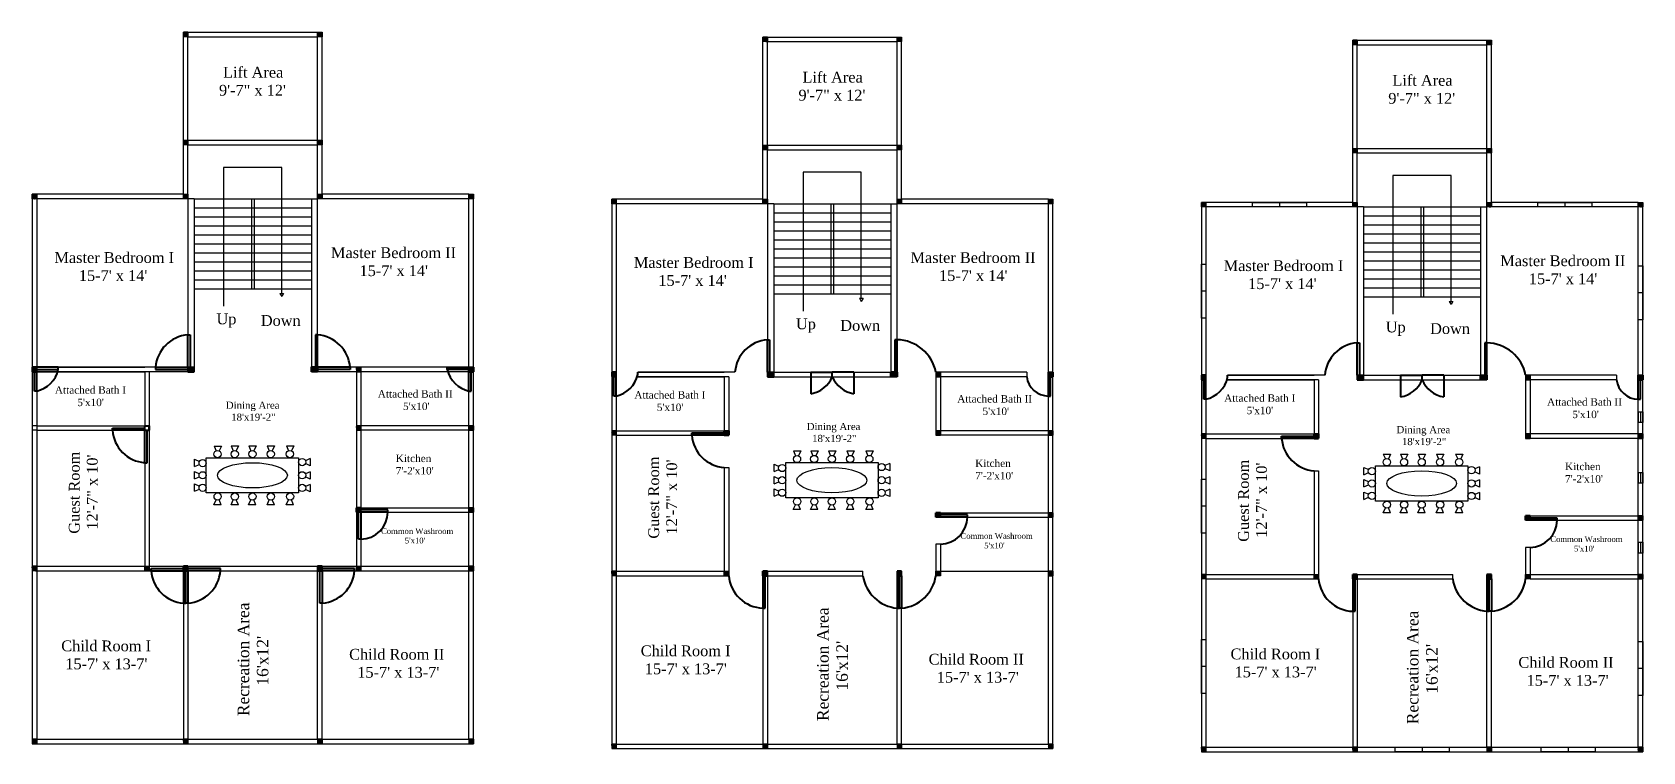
# Model space of a CAD drawing. Header units: inches. Extents: x -79350 to 491628, y -93215 to 155882.
# Drawn here: x 9444 to 11233, y -2590 to -1791 of the extents above; entities that cross this region are included whole.
import ezdxf

# ---------------------------------------------------------------- set-up
doc = ezdxf.new("R2010")
doc.units = ezdxf.units.IN
doc.header["$MEASUREMENT"] = 0
doc.layers.get('0').update_dxf_attribs({"lineweight": 30})
doc.layers.add('Column', color=1, linetype='Continuous', lineweight=30)
doc.layers.add('Letter', color=7, linetype='Continuous', lineweight=20)
doc.layers.add('Door', color=7, linetype='Continuous', lineweight=40, true_color=0x763422)
doc.layers.add('Window', color=7, linetype='Continuous', lineweight=30, true_color=0x6b99dd)
for name, color, linetype in [('Furnitures', 30, 'Continuous'), ('Stairs', 7, 'Continuous'), ('Wall', 7, 'Continuous')]:
    doc.layers.add(name, color=color, linetype=linetype)
doc.styles.get("Standard").update_dxf_attribs({"font": 'times.ttf', "height": 12})
pattern_1 = [(45, (5066.07689, 2605.09359), (-0.0883883476, 0.0883883476), [])]
pattern_2 = [(45, (5721.07689, 2601.59359), (-0.0883883476, 0.0883883476), [])]

msp = doc.modelspace()

# ---------------------------------------------------------------- texts
at = {"layer": 'Letter', "attachment_point": 1}
for s, width, gutter_width, heights, insert, char_height in [(' Lift Area^J9\'-7" x 12\'', 87.6736, 60, [0], (9651.37, -1829.48), 12), (' Lift Area^J9\'-7" x 12\'', 87.6736, 60, [0], (10294.91, -1834.95), 12), (' Lift Area^J9\'-7" x 12\'', 87.6736, 60, [0], (10949.91, -1838.45), 12), ("Master Bedroom I^J      15-7' x 14'", 143.7063, 60, [47.61], (9468.58, -2035.24), 12), ("Master Bedroom II^J       15-7' x 14'", 143.7063, 60, [47.61], (9775.75, -2029.82), 12), ("Master Bedroom II^J       15-7' x 14'", 143.7063, 60, [47.61], (10419.29, -2035.28), 12), ("Master Bedroom II^J       15-7' x 14'", 143.7063, 60, [47.61], (11074.29, -2038.78), 12), ("Master Bedroom I^J      15-7' x 14'", 143.7063, 60, [47.61], (10112.12, -2040.71), 12), ("Master Bedroom I^J      15-7' x 14'", 143.7063, 60, [47.61], (10767.12, -2044.21), 12), ("Attached Bath I^J        5'x10'", 97.678, 41.31, [0], (9469.12, -2184.14), 8.2616), ("Attached Bath II^J         5'x10'", 97.678, 41.31, [0], (9827.7, -2188.5), 8.2616), ("Attached Bath I^J        5'x10'", 97.678, 41.31, [0], (10112.66, -2189.61), 8.2616), ("Attached Bath II^J         5'x10'", 97.678, 41.31, [0], (10471.23, -2193.97), 8.2616), ("Attached Bath I^J        5'x10'", 97.678, 41.31, [0], (10767.66, -2193.11), 8.2616), ("Attached Bath II^J         5'x10'", 97.678, 41.31, [0], (11126.23, -2197.47), 8.2616), ('Dining Area ^J  18\'x19\'-2"', 95.1702, 39.74, [31.53], (9658.96, -2201.24), 7.9471), ('Dining Area ^J  18\'x19\'-2"', 95.1702, 39.74, [31.53], (10304.08, -2224.85), 7.9471), ('Dining Area ^J  18\'x19\'-2"', 95.1702, 39.74, [31.53], (10959.08, -2228.35), 7.9471), ("       Kitchen^J       7'-2'x10'", 97.678, 41.31, [0], (9825.86, -2260.05), 8.2616), ("       Kitchen^J       7'-2'x10'", 97.678, 41.31, [0], (10469.39, -2265.52), 8.2616), ("       Kitchen^J       7'-2'x10'", 97.678, 41.31, [0], (11124.39, -2269.02), 8.2616), ("Common Washroom^J           5'x10'", 93.1404, 31.73, [17.19], (9831.35, -2341.74), 6.3452), ("Common Washroom^J           5'x10'", 93.1404, 31.73, [17.19], (10474.89, -2347.21), 6.3452), ("Common Washroom^J           5'x10'", 93.1404, 31.73, [17.19], (11129.89, -2350.71), 6.3452), ("Child Room I^J 15-7' x 13-7'", 143.7063, 60, [47.61], (9476.21, -2466.41), 12), ("Child Room II^J  15-7' x 13-7'", 143.7063, 60, [47.61], (9795.91, -2475.76), 12), ("Child Room I^J 15-7' x 13-7'", 143.7063, 60, [47.61], (10119.75, -2471.88), 12), ("Child Room II^J  15-7' x 13-7'", 143.7063, 60, [47.61], (10439.45, -2481.23), 12), ("Child Room I^J 15-7' x 13-7'", 143.7063, 60, [47.61], (10774.75, -2475.38), 12), ("Child Room II^J  15-7' x 13-7'", 143.7063, 60, [47.61], (11094.45, -2484.73), 12)]:
    msp.add_mtext_dynamic_manual_height_columns(s, width=width, gutter_width=gutter_width, heights=heights, dxfattribs=dict(at, insert=insert, char_height=char_height))
at = {"layer": 'Letter', "attachment_point": 1, "rotation": 90}
for s, width, gutter_width, heights, insert, char_height in [('Guest Room^J 12\'-7" x 10\'', 159.6277, 60, [0], (9484.63, -2347.89), 12), ('Guest Room^J 12\'-7" x 10\'', 159.6277, 60, [0], (10128.16, -2353.36), 12), ('Guest Room^J 12\'-7" x 10\'', 159.6277, 60, [0], (10783.16, -2356.86), 12), ("Recreation Area ^J       16'x12'", 153.1953, 63.96, [50.75], (9672.11, -2550.37), 12.7924), ("Recreation Area ^J       16'x12'", 153.1953, 63.96, [50.75], (10315.65, -2555.84), 12.7924), ("Recreation Area ^J       16'x12'", 153.1953, 63.96, [50.75], (10970.65, -2559.34), 12.7924)]:
    msp.add_mtext_dynamic_manual_height_columns(s, width=width, gutter_width=gutter_width, heights=heights, dxfattribs=dict(at, insert=insert, char_height=char_height))
at = {"layer": 'Stairs', "char_height": 12, "attachment_point": 1}
for s, width, insert in [('Up', 69.7229, (9648.6, -2103.35)), ('Down', 86.0171, (9697.84, -2105.13)), ('Up', 69.7229, (10292.14, -2108.82)), ('Down', 86.0171, (10341.38, -2110.6)), ('Up', 69.7229, (10947.14, -2112.32)), ('Down', 86.0171, (10996.38, -2114.1))]:
    msp.add_mtext_dynamic_manual_height_columns(s, width=width, gutter_width=60, heights=[0], dxfattribs=dict(at, insert=insert))

# ---------------------------------------------------------------- hatches: boundary and pattern name
at = {"layer": 'Column'}
h = msp.add_hatch(dxfattribs=at)
h.set_pattern_fill('ANSI31', color=256)
h.set_pattern_definition([(45, (4422.54017, 2610.56354), (-0.0883883476, 0.0883883476), [])])
h.paths.add_polyline_path([(9616.96, -1791.03), (9611.96, -1791.03), (9611.96, -1795.99), (9616.96, -1795.99)])
h.paths.add_polyline_path([(9765.96, -1791.03), (9760.96, -1791.03), (9760.96, -1795.99), (9765.96, -1795.99)])
h.paths.add_polyline_path([(9616.96, -1911.03), (9611.96, -1911.03), (9611.96, -1915.99), (9616.96, -1915.99)])
h.paths.add_polyline_path([(9765.96, -1911.03), (9760.96, -1911.03), (9760.96, -1915.99), (9765.96, -1915.99)])
h.paths.add_polyline_path([(9616.96, -1971.03), (9611.96, -1971.03), (9611.96, -1975.99), (9616.96, -1975.99)])
h.paths.add_polyline_path([(9448.96, -1971.03), (9443.96, -1971.03), (9443.96, -1975.99), (9448.96, -1975.99)])
h.paths.add_polyline_path([(9765.96, -1971.03), (9760.96, -1971.03), (9760.96, -1975.99), (9765.96, -1975.99)])
h.paths.add_polyline_path([(9933.96, -1971.03), (9928.96, -1971.03), (9928.96, -1975.99), (9933.96, -1975.99)])
h.paths.add_polyline_path([(9448.96, -2163.03), (9443.96, -2163.03), (9443.96, -2167.99), (9448.96, -2167.99)])
h.paths.add_polyline_path([(9623.96, -2163.03), (9616.96, -2163.03), (9616.96, -2168.03), (9623.96, -2168.03)])
h.paths.add_polyline_path([(9808.96, -2163.03), (9803.96, -2163.03), (9803.96, -2168.03), (9808.96, -2168.03)])
h.paths.add_polyline_path([(9760.96, -2162.74), (9753.96, -2162.74), (9753.96, -2168.03), (9760.96, -2168.03)])
h.paths.add_polyline_path([(9933.96, -2163.03), (9928.96, -2163.03), (9928.96, -2168.03), (9933.96, -2168.03)])
h.paths.add_polyline_path([(9448.96, -2384.03), (9443.96, -2384.03), (9443.96, -2389.03), (9448.96, -2389.03)])
h.paths.add_polyline_path([(9573.96, -2384.03), (9568.96, -2384.03), (9568.96, -2388.99), (9573.96, -2388.99)])
h.paths.add_polyline_path([(9616.96, -2384.03), (9611.96, -2384.03), (9611.96, -2389.03), (9616.96, -2389.03)])
h.paths.add_polyline_path([(9765.96, -2384.03), (9760.96, -2384.03), (9760.96, -2389.03), (9765.96, -2389.03)])
h.paths.add_polyline_path([(9808.96, -2384.03), (9803.96, -2384.03), (9803.96, -2388.99), (9808.96, -2388.99)])
h.paths.add_polyline_path([(9808.96, -2319.03), (9803.96, -2319.03), (9803.96, -2324.03), (9808.96, -2324.03)])
h.paths.add_polyline_path([(9808.96, -2228.03), (9803.96, -2228.03), (9803.96, -2233.03), (9808.96, -2233.03)])
h.paths.add_polyline_path([(9933.96, -2228.03), (9928.96, -2228.03), (9928.96, -2233.03), (9933.96, -2233.03)])
h.paths.add_polyline_path([(9933.96, -2319.03), (9928.96, -2319.03), (9928.96, -2324.03), (9933.96, -2324.03)])
h.paths.add_polyline_path([(9933.96, -2384.03), (9928.96, -2384.03), (9928.96, -2389.03), (9933.96, -2389.03)])
h.paths.add_polyline_path([(9448.96, -2576.03), (9443.96, -2576.03), (9443.96, -2581.03), (9448.96, -2581.03)])
h.paths.add_polyline_path([(9616.96, -2576.03), (9611.96, -2576.03), (9611.96, -2581.03), (9616.96, -2581.03)])
h.paths.add_polyline_path([(9765.96, -2576.03), (9760.96, -2576.03), (9760.96, -2581.03), (9765.96, -2581.03)])
h.paths.add_polyline_path([(9933.96, -2576.03), (9928.96, -2576.03), (9928.96, -2581.03), (9933.96, -2581.03)])
h = msp.add_hatch(dxfattribs=at)
h.set_pattern_fill('ANSI31', color=256)
h.set_pattern_definition(pattern_1)
h.paths.add_polyline_path([(10260.5, -1796.5), (10255.5, -1796.5), (10255.5, -1801.46), (10260.5, -1801.46)])
h.paths.add_polyline_path([(10409.5, -1796.5), (10404.5, -1796.5), (10404.5, -1801.46), (10409.5, -1801.46)])
h.paths.add_polyline_path([(10260.5, -1916.5), (10255.5, -1916.5), (10255.5, -1921.46), (10260.5, -1921.46)])
h.paths.add_polyline_path([(10409.5, -1916.5), (10404.5, -1916.5), (10404.5, -1921.46), (10409.5, -1921.46)])
h.paths.add_polyline_path([(10260.5, -1976.5), (10255.5, -1976.5), (10255.5, -1981.46), (10260.5, -1981.46)])
h.paths.add_polyline_path([(10092.5, -1976.5), (10087.5, -1976.5), (10087.5, -1981.46), (10092.5, -1981.46)])
h.paths.add_polyline_path([(10409.5, -1976.5), (10404.5, -1976.5), (10404.5, -1981.46), (10409.5, -1981.46)])
h.paths.add_polyline_path([(10577.5, -1976.5), (10572.5, -1976.5), (10572.5, -1981.46), (10577.5, -1981.46)])
h.paths.add_polyline_path([(10092.5, -2168.5), (10087.5, -2168.5), (10087.5, -2173.46), (10092.5, -2173.46)])
h.paths.add_polyline_path([(10267.5, -2168.5), (10260.5, -2168.5), (10260.5, -2173.5), (10267.5, -2173.5)])
h.paths.add_polyline_path([(10452.5, -2168.5), (10447.5, -2168.5), (10447.5, -2173.5), (10452.5, -2173.5)])
h.paths.add_polyline_path([(10404.5, -2168.21), (10397.5, -2168.21), (10397.5, -2173.5), (10404.5, -2173.5)])
h.paths.add_polyline_path([(10577.5, -2168.5), (10572.5, -2168.5), (10572.5, -2173.5), (10577.5, -2173.5)])
h.paths.add_polyline_path([(10092.5, -2389.5), (10087.5, -2389.5), (10087.5, -2394.5), (10092.5, -2394.5)])
h.paths.add_polyline_path([(10217.5, -2389.5), (10212.5, -2389.5), (10212.5, -2394.46), (10217.5, -2394.46)])
h.paths.add_polyline_path([(10260.5, -2389.5), (10255.49, -2389.5), (10255.5, -2394.5), (10260.5, -2394.5)])
h.paths.add_polyline_path([(10409.5, -2389.5), (10404.5, -2389.5), (10404.5, -2394.5), (10409.5, -2394.5)])
h.paths.add_polyline_path([(10452.5, -2389.5), (10447.5, -2389.5), (10447.5, -2394.46), (10452.5, -2394.46)])
h.paths.add_polyline_path([(10452.5, -2324.5), (10447.5, -2324.5), (10447.5, -2329.5), (10452.5, -2329.5)])
h.paths.add_polyline_path([(10452.49, -2233.5), (10447.5, -2233.5), (10447.5, -2238.5), (10452.49, -2238.5)])
h.paths.add_polyline_path([(10577.5, -2233.5), (10572.5, -2233.5), (10572.5, -2238.5), (10577.5, -2238.5)])
h.paths.add_polyline_path([(10577.5, -2324.5), (10572.5, -2324.5), (10572.5, -2329.5), (10577.5, -2329.5)])
h.paths.add_polyline_path([(10577.5, -2389.5), (10572.5, -2389.5), (10572.5, -2394.5), (10577.5, -2394.5)])
h.paths.add_polyline_path([(10092.5, -2581.5), (10087.5, -2581.5), (10087.5, -2586.5), (10092.5, -2586.5)])
h.paths.add_polyline_path([(10260.5, -2581.5), (10255.5, -2581.5), (10255.5, -2586.5), (10260.5, -2586.5)])
h.paths.add_polyline_path([(10409.5, -2581.5), (10404.5, -2581.5), (10404.5, -2586.5), (10409.5, -2586.5)])
h.paths.add_polyline_path([(10577.5, -2581.5), (10572.5, -2581.5), (10572.5, -2586.5), (10577.5, -2586.5)])
h = msp.add_hatch(dxfattribs=at)
h.set_pattern_fill('ANSI31', color=256)
h.set_pattern_definition(pattern_2)
h.paths.add_polyline_path([(10915.5, -1800), (10910.5, -1800), (10910.5, -1804.96), (10915.5, -1804.96)])
h.paths.add_polyline_path([(11064.5, -1800), (11059.5, -1800), (11059.5, -1804.96), (11064.5, -1804.96)])
h.paths.add_polyline_path([(10915.5, -1920), (10910.5, -1920), (10910.5, -1924.96), (10915.5, -1924.96)])
h.paths.add_polyline_path([(11064.5, -1920), (11059.5, -1920), (11059.5, -1924.96), (11064.5, -1924.96)])
h.paths.add_polyline_path([(10915.5, -1980), (10910.5, -1980), (10910.5, -1984.96), (10915.5, -1984.96)])
h.paths.add_polyline_path([(10747.5, -1980), (10742.5, -1980), (10742.5, -1984.96), (10747.5, -1984.96)])
h.paths.add_polyline_path([(11064.5, -1980), (11059.5, -1980), (11059.5, -1984.96), (11064.5, -1984.96)])
h.paths.add_polyline_path([(11232.5, -1980), (11227.5, -1980), (11227.5, -1984.96), (11232.5, -1984.96)])
h.paths.add_polyline_path([(10747.5, -2172), (10742.5, -2172), (10742.5, -2176.96), (10747.5, -2176.96)])
h.paths.add_polyline_path([(10922.5, -2172), (10915.5, -2172), (10915.5, -2177), (10922.5, -2177)])
h.paths.add_polyline_path([(11107.5, -2172), (11102.5, -2172), (11102.5, -2177), (11107.5, -2177)])
h.paths.add_polyline_path([(11059.5, -2171.71), (11052.5, -2171.71), (11052.5, -2177), (11059.5, -2177)])
h.paths.add_polyline_path([(11232.5, -2172), (11227.5, -2172), (11227.5, -2177), (11232.5, -2177)])
h.paths.add_polyline_path([(10747.5, -2393), (10742.5, -2393), (10742.5, -2398), (10747.5, -2398)])
h.paths.add_polyline_path([(10872.5, -2393), (10867.5, -2393), (10867.5, -2397.96), (10872.5, -2397.96)])
h.paths.add_polyline_path([(10915.5, -2393), (10910.49, -2393), (10910.5, -2398), (10915.5, -2398)])
h.paths.add_polyline_path([(11064.5, -2393), (11059.5, -2393), (11059.5, -2398), (11064.5, -2398)])
h.paths.add_polyline_path([(11107.5, -2393), (11102.5, -2393), (11102.5, -2397.96), (11107.5, -2397.96)])
h.paths.add_polyline_path([(11107.5, -2328), (11102.5, -2328), (11102.5, -2333), (11107.5, -2333)])
h.paths.add_polyline_path([(11107.49, -2237), (11102.5, -2237), (11102.5, -2242), (11107.49, -2242)])
h.paths.add_polyline_path([(11232.5, -2237), (11227.5, -2237), (11227.5, -2242), (11232.5, -2242)])
h.paths.add_polyline_path([(11232.5, -2328), (11227.5, -2328), (11227.5, -2333), (11232.5, -2333)])
h.paths.add_polyline_path([(11232.5, -2393), (11227.5, -2393), (11227.5, -2398), (11232.5, -2398)])
h.paths.add_polyline_path([(10747.5, -2585), (10742.5, -2585), (10742.5, -2590), (10747.5, -2590)])
h.paths.add_polyline_path([(10915.5, -2585), (10910.5, -2585), (10910.5, -2590), (10915.5, -2590)])
h.paths.add_polyline_path([(11064.5, -2585), (11059.5, -2585), (11059.5, -2590), (11064.5, -2590)])
h.paths.add_polyline_path([(11232.5, -2585), (11227.5, -2585), (11227.5, -2590), (11232.5, -2590)])
h = msp.add_hatch(dxfattribs=at)
h.set_pattern_fill('ANSI31', color=256)
h.set_pattern_definition(pattern_1)
h.paths.add_polyline_path([(10092.5, -2233.5), (10087.5, -2233.5), (10087.5, -2238.5), (10092.5, -2238.5)])
h.paths.add_polyline_path([(10217.5, -2233.5), (10212.5, -2233.5), (10212.5, -2238.5), (10217.5, -2238.5)])
h = msp.add_hatch(dxfattribs=at)
h.set_pattern_fill('ANSI31', color=256)
h.set_pattern_definition(pattern_2)
h.paths.add_polyline_path([(10747.5, -2237), (10742.5, -2237), (10742.5, -2242), (10747.5, -2242)])
h.paths.add_polyline_path([(10872.5, -2237), (10867.5, -2237), (10867.5, -2242), (10872.5, -2242)])

# ---------------------------------------------------------------- linework, layer by layer
for p, q in [((9611.96, -1796.03), (9611.96, -1791.03)), ((9616.96, -1791.03), (9611.96, -1791.03)), ((9611.96, -1971.03), (9611.96, -1796.03)), ((9616.96, -1791.03), (9760.96, -1791.03)), ((9616.96, -1971.03), (9616.96, -1796.03)), ((9616.96, -1796.03), (9760.96, -1796.03)), ((9760.96, -1791.03), (9765.96, -1791.03)), ((9760.96, -1971.03), (9760.96, -1796.03)), ((9765.96, -1796.03), (9765.96, -1791.03)), ((9765.96, -1971.03), (9765.96, -1796.03)), ((10255.5, -1801.5), (10255.5, -1796.5)), ((10260.5, -1796.5), (10255.5, -1796.5)), ((10255.5, -1976.5), (10255.5, -1801.5)), ((10260.5, -1796.5), (10404.5, -1796.5)), ((10260.5, -1976.5), (10260.5, -1801.5)), ((10260.5, -1801.5), (10404.5, -1801.5)), ((10404.5, -1796.5), (10409.5, -1796.5)), ((10404.5, -1976.5), (10404.5, -1801.5)), ((10409.5, -1801.5), (10409.5, -1796.5)), ((10409.5, -1976.5), (10409.5, -1801.5)), ((10910.5, -1805), (10910.5, -1800)), ((10915.5, -1800), (10910.5, -1800)), ((10910.5, -1980), (10910.5, -1805)), ((10915.5, -1800), (11059.5, -1800)), ((10915.5, -1980), (10915.5, -1805)), ((10915.5, -1805), (11059.5, -1805)), ((11059.5, -1800), (11064.5, -1800)), ((11059.5, -1980), (11059.5, -1805)), ((11064.5, -1805), (11064.5, -1800)), ((11064.5, -1980), (11064.5, -1805)), ((9616.96, -1911.03), (9760.96, -1911.03)), ((9616.96, -1916.03), (9760.96, -1916.03)), ((10260.5, -1916.5), (10404.5, -1916.5)), ((10260.5, -1921.5), (10404.5, -1921.5)), ((10915.5, -1920), (11059.5, -1920)), ((10915.5, -1925), (11059.5, -1925)), ((9448.96, -1971.03), (9443.96, -1971.03)), ((9443.96, -1976.03), (9443.96, -1971.03)), ((9443.96, -1976.03), (9443.96, -2576.03)), ((9611.96, -1971.03), (9448.96, -1971.03)), ((9616.96, -1976.03), (9448.96, -1976.03)), ((9448.96, -1976.03), (9448.96, -2576.03)), ((9616.96, -1971.03), (9616.96, -1976.03)), ((9616.96, -1976.03), (9616.96, -2163.03)), ((9623.96, -1976.03), (9616.96, -1976.03)), ((9623.96, -1976.03), (9623.96, -2120.03)), ((9753.96, -1976.03), (9753.96, -2120.03)), ((9753.96, -1976.03), (9760.96, -1976.03)), ((9760.96, -1971.03), (9760.96, -1976.03)), ((9760.96, -2163.03), (9760.96, -1976.03)), ((9928.96, -1976.03), (9760.96, -1976.03)), ((9928.96, -1971.03), (9765.96, -1971.03)), ((9928.96, -1971.03), (9933.96, -1971.03)), ((9928.96, -2576.03), (9928.96, -1976.03)), ((9933.96, -1976.03), (9933.96, -1971.03)), ((9933.96, -2576.03), (9933.96, -1976.03)), ((10092.5, -1976.5), (10087.5, -1976.5)), ((10087.5, -1981.5), (10087.5, -1976.5)), ((10087.5, -1981.5), (10087.5, -2581.5)), ((10255.5, -1976.5), (10092.5, -1976.5)), ((10260.5, -1981.5), (10092.5, -1981.5)), ((10092.5, -1981.5), (10092.5, -2581.5)), ((10260.5, -1976.5), (10260.5, -1981.5)), ((10260.5, -1981.5), (10260.5, -2168.5)), ((10267.5, -1981.5), (10260.5, -1981.5)), ((10267.5, -1981.5), (10267.5, -2125.5)), ((10397.5, -1981.5), (10397.5, -2125.5)), ((10397.5, -1981.5), (10404.5, -1981.5)), ((10404.5, -1976.5), (10404.5, -1981.5)), ((10404.5, -2168.5), (10404.5, -1981.5)), ((10572.5, -1981.5), (10404.5, -1981.5)), ((10572.5, -1976.5), (10409.5, -1976.5)), ((10572.5, -1976.5), (10577.5, -1976.5)), ((10572.5, -2581.5), (10572.5, -1981.5)), ((10577.5, -1981.5), (10577.5, -1976.5)), ((10577.5, -2581.5), (10577.5, -1981.5)), ((10747.5, -1980), (10742.5, -1980)), ((10742.5, -1985), (10742.5, -1980)), ((10742.5, -1985), (10742.5, -2585)), ((10910.5, -1980), (10747.5, -1980)), ((10915.5, -1985), (10747.5, -1985)), ((10747.5, -1985), (10747.5, -2585)), ((10915.5, -1980), (10915.5, -1985)), ((10915.5, -1985), (10915.5, -2172)), ((10922.5, -1985), (10915.5, -1985)), ((10922.5, -1985), (10922.5, -2129)), ((11052.5, -1985), (11052.5, -2129)), ((11052.5, -1985), (11059.5, -1985)), ((11059.5, -1980), (11059.5, -1985)), ((11059.5, -2172), (11059.5, -1985)), ((11227.5, -1985), (11059.5, -1985)), ((11227.5, -1980), (11064.5, -1980)), ((11227.5, -1980), (11232.5, -1980)), ((11227.5, -2585), (11227.5, -1985)), ((11232.5, -1985), (11232.5, -1980)), ((11232.5, -2585), (11232.5, -1985)), ((9623.96, -2120.03), (9623.96, -2168.03)), ((9753.96, -2120.03), (9753.96, -2168.03)), ((10267.5, -2125.5), (10267.5, -2173.5)), ((10397.5, -2125.5), (10397.5, -2173.5)), ((10922.5, -2129), (10922.5, -2177)), ((11052.5, -2129), (11052.5, -2177)), ((9616.96, -2163.03), (9448.96, -2163.03)), ((9448.96, -2163.03), (9568.96, -2163.03)), ((9928.96, -2163.03), (9760.96, -2163.03)), ((9616.96, -2168.03), (9448.96, -2168.03)), ((9448.96, -2168.03), (9568.96, -2168.03)), ((9568.96, -2168.03), (9568.96, -2384.03)), ((9573.96, -2168.03), (9573.96, -2384.03)), ((9623.96, -2168.03), (9616.96, -2168.03)), ((9753.96, -2168.03), (9760.96, -2168.03)), ((9928.96, -2168.03), (9760.96, -2168.03)), ((9803.96, -2168.03), (9803.96, -2384.03)), ((9928.96, -2168.03), (9808.96, -2168.03)), ((9808.96, -2168.03), (9808.96, -2228.03)), ((10217.5, -2173.5), (10115.83, -2173.5)), ((10115.83, -2173.5), (10212.5, -2173.5)), ((10224.38, -2168.5), (10116.5, -2168.5)), ((10116.5, -2168.5), (10212.5, -2168.5)), ((10212.5, -2173.5), (10212.5, -2238.5)), ((10217.5, -2173.5), (10217.5, -2238.5)), ((10260.5, -2168.5), (10260.38, -2168.5)), ((10267.5, -2173.5), (10260.5, -2173.5)), ((10397.5, -2173.5), (10404.5, -2173.5)), ((10548.5, -2168.5), (10447.5, -2168.5)), ((10548.5, -2173.5), (10447.5, -2173.5)), ((10447.5, -2173.5), (10447.5, -2238.5)), ((10548.5, -2173.5), (10452.5, -2173.5)), ((10452.5, -2173.5), (10452.5, -2233.5)), ((10872.5, -2177), (10770.83, -2177)), ((10770.83, -2177), (10867.5, -2177)), ((10879.38, -2172), (10771.5, -2172)), ((10771.5, -2172), (10867.5, -2172)), ((10867.5, -2177), (10867.5, -2242)), ((10872.5, -2177), (10872.5, -2242)), ((10915.5, -2172), (10915.38, -2172)), ((10922.5, -2177), (10915.5, -2177)), ((11052.5, -2177), (11059.5, -2177)), ((11203.5, -2172), (11102.5, -2172)), ((11203.5, -2177), (11102.5, -2177)), ((11102.5, -2177), (11102.5, -2242)), ((11203.5, -2177), (11107.5, -2177)), ((11107.5, -2177), (11107.5, -2237)), ((9448.96, -2228.03), (9568.96, -2228.03)), ((9448.96, -2233.03), (9568.96, -2233.03)), ((9928.96, -2228.03), (9808.96, -2228.03)), ((9928.96, -2233.03), (9808.96, -2233.03)), ((9808.96, -2233.03), (9808.96, -2384.03)), ((10092.5, -2233.5), (10212.5, -2233.5)), ((10572.5, -2233.5), (10452.5, -2233.5)), ((10092.5, -2238.5), (10212.5, -2238.5)), ((10572.5, -2238.5), (10452.5, -2238.5)), ((10747.5, -2237), (10867.5, -2237)), ((10747.5, -2242), (10867.5, -2242)), ((11227.5, -2237), (11107.5, -2237)), ((11227.5, -2242), (11107.5, -2242)), ((10212.5, -2274.5), (10212.5, -2389.5)), ((10217.5, -2274.5), (10217.5, -2389.5)), ((10867.5, -2278), (10867.5, -2393)), ((10872.5, -2278), (10872.5, -2393)), ((9808.96, -2319.03), (9928.96, -2319.03)), ((9808.96, -2324.03), (9928.96, -2324.03)), ((10452.5, -2324.5), (10572.5, -2324.5)), ((10452.5, -2329.5), (10572.5, -2329.5)), ((11107.5, -2328), (11227.5, -2328)), ((11107.5, -2333), (11227.5, -2333)), ((10447.5, -2359.5), (10447.5, -2389.5)), ((10452.5, -2359.5), (10452.5, -2389.5)), ((11102.5, -2363), (11102.5, -2393)), ((11107.5, -2363), (11107.5, -2393)), ((9448.96, -2384.03), (9616.96, -2384.03)), ((9448.96, -2389.03), (9611.96, -2389.03)), ((9611.96, -2389.03), (9611.96, -2576.03)), ((9616.96, -2384.03), (9760.96, -2384.03)), ((9616.96, -2389.03), (9616.96, -2576.03)), ((9616.96, -2389.03), (9760.96, -2389.03)), ((9760.96, -2384.03), (9928.96, -2384.03)), ((9760.96, -2576.03), (9760.96, -2389.03)), ((9765.96, -2389.03), (9928.96, -2389.03)), ((9765.96, -2576.03), (9765.96, -2389.03)), ((10092.5, -2389.5), (10217.5, -2389.5)), ((10092.5, -2394.5), (10217.5, -2394.5)), ((10255.49, -2389.5), (10260.5, -2389.5)), ((10255.5, -2394.5), (10255.5, -2581.5)), ((10260.5, -2394.5), (10260.5, -2581.5)), ((10260.5, -2394.5), (10366.51, -2394.5)), ((10404.5, -2389.5), (10409.5, -2389.5)), ((10404.5, -2581.5), (10404.5, -2394.5)), ((10409.5, -2581.5), (10409.5, -2394.5)), ((10447.5, -2389.5), (10572.5, -2389.5)), ((10747.5, -2393), (10872.5, -2393)), ((10910.49, -2393), (10915.5, -2393)), ((11059.5, -2393), (11064.5, -2393)), ((11102.5, -2393), (11227.5, -2393)), ((10747.5, -2398), (10872.5, -2398)), ((10910.5, -2398), (10910.5, -2585)), ((10915.5, -2398), (10915.5, -2585)), ((10915.5, -2398), (11021.51, -2398)), ((11059.5, -2585), (11059.5, -2398)), ((11064.5, -2585), (11064.5, -2398)), ((9443.96, -2576.03), (9443.96, -2581.03)), ((9448.96, -2581.03), (9443.96, -2581.03)), ((9448.96, -2576.03), (9928.96, -2576.03)), ((9448.96, -2581.03), (9928.96, -2581.03)), ((9928.96, -2581.03), (9933.96, -2581.03)), ((9933.96, -2576.03), (9933.96, -2581.03)), ((10087.5, -2581.5), (10087.5, -2586.5)), ((10092.5, -2586.5), (10087.5, -2586.5)), ((10092.5, -2581.5), (10572.5, -2581.5)), ((10092.5, -2586.5), (10572.5, -2586.5)), ((10572.5, -2586.5), (10577.5, -2586.5)), ((10577.5, -2581.5), (10577.5, -2586.5)), ((10742.5, -2585), (10742.5, -2590)), ((10747.5, -2590), (10742.5, -2590)), ((10747.5, -2585), (11227.5, -2585)), ((10747.5, -2590), (11227.5, -2590)), ((11227.5, -2590), (11232.5, -2590)), ((11232.5, -2585), (11232.5, -2590))]:
    msp.add_line(p, q)
at = {"color": 200}
for p, q in [((9721.06, -1941.1), (9656.57, -1941.1)), ((9656.57, -1941.1), (9656.57, -2095.27)), ((9721.06, -2081), (9721.06, -1941.1)), ((10364.6, -1946.57), (10300.11, -1946.57)), ((10300.11, -1946.57), (10300.11, -2100.74)), ((10364.6, -2086.47), (10364.6, -1946.57)), ((11019.6, -1950.07), (10955.11, -1950.07)), ((10955.11, -1950.07), (10955.11, -2104.24)), ((11019.6, -2089.97), (11019.6, -1950.07)), ((9623.96, -1976.03), (9753.96, -1976.03)), ((9687.46, -1976.03), (9687.46, -2076.03)), ((9690.46, -1976.03), (9690.46, -2076.03)), ((10267.5, -1981.5), (10397.5, -1981.5)), ((10331, -1981.5), (10331, -2081.5)), ((10334, -1981.5), (10334, -2081.5)), ((10922.5, -1985), (11052.5, -1985)), ((10986, -1985), (10986, -2085)), ((10989, -1985), (10989, -2085)), ((9623.96, -1986.03), (9753.96, -1986.03)), ((9623.96, -1996.03), (9753.96, -1996.03)), ((10267.5, -1991.5), (10397.5, -1991.5)), ((10267.5, -2001.5), (10397.5, -2001.5)), ((10922.5, -1995), (11052.5, -1995)), ((9623.96, -2006.03), (9753.96, -2006.03)), ((9623.96, -2016.03), (9753.96, -2016.03)), ((10267.5, -2011.5), (10397.5, -2011.5)), ((10922.5, -2005), (11052.5, -2005)), ((10922.5, -2015), (11052.5, -2015)), ((9623.96, -2026.03), (9753.96, -2026.03)), ((9623.96, -2036.03), (9753.96, -2036.03)), ((10267.5, -2021.5), (10397.5, -2021.5)), ((10267.5, -2031.5), (10397.5, -2031.5)), ((10922.5, -2025), (11052.5, -2025)), ((10922.5, -2035), (11052.5, -2035)), ((9623.96, -2046.03), (9753.96, -2046.03)), ((9623.96, -2056.03), (9753.96, -2056.03)), ((10267.5, -2041.5), (10397.5, -2041.5)), ((10267.5, -2051.5), (10397.5, -2051.5)), ((10922.5, -2045), (11052.5, -2045)), ((10922.5, -2055), (11052.5, -2055)), ((9623.96, -2066.03), (9753.96, -2066.03)), ((10267.5, -2061.5), (10397.5, -2061.5)), ((10267.5, -2071.5), (10397.5, -2071.5)), ((10922.5, -2065), (11052.5, -2065)), ((9623.96, -2076.03), (9753.96, -2076.03)), ((9719.03, -2081), (9723.07, -2081)), ((9719.03, -2081), (9721.06, -2084.43)), ((9723.07, -2081), (9721.06, -2084.43)), ((9721.06, -2084.43), (9721.06, -2084.43)), ((10267.5, -2081.5), (10397.5, -2081.5)), ((10362.56, -2086.47), (10366.6, -2086.47)), ((10362.56, -2086.47), (10364.6, -2089.9)), ((10366.6, -2086.47), (10364.6, -2089.9)), ((10364.6, -2089.9), (10364.6, -2089.9)), ((10922.5, -2075), (11052.5, -2075)), ((10922.5, -2085), (11052.5, -2085)), ((11017.56, -2089.97), (11021.6, -2089.97)), ((11017.56, -2089.97), (11019.6, -2093.4)), ((11021.6, -2089.97), (11019.6, -2093.4)), ((11019.6, -2093.4), (11019.6, -2093.4))]:
    msp.add_line(p, q, dxfattribs=at)
at = {"color": 30}
for p, q in [((9645.89, -2250.48), (9654.02, -2250.48)), ((9645.89, -2250.48), (9648.18, -2255.78)), ((9654.02, -2250.48), (9651.49, -2255.83)), ((9664.98, -2250.43), (9673.11, -2250.43)), ((9664.98, -2250.43), (9667.28, -2255.74)), ((9673.11, -2250.43), (9670.58, -2255.79)), ((9684.62, -2250.43), (9692.75, -2250.43)), ((9684.62, -2250.43), (9686.91, -2255.74)), ((9692.75, -2250.43), (9690.22, -2255.79)), ((9704.96, -2250.43), (9713.09, -2250.43)), ((9704.96, -2250.43), (9707.26, -2255.74)), ((9713.09, -2250.43), (9710.56, -2255.79)), ((9726.21, -2250.43), (9734.35, -2250.43)), ((9726.21, -2250.43), (9728.51, -2255.74)), ((9734.35, -2250.43), (9731.82, -2255.79)), ((9624.27, -2273.36), (9624.27, -2265.23)), ((9624.27, -2265.23), (9629.62, -2267.76)), ((9624.27, -2273.36), (9629.57, -2271.07)), ((9752.75, -2272.6), (9747.39, -2270.07)), ((9752.75, -2264.46), (9747.45, -2266.76)), ((9752.75, -2264.46), (9752.75, -2272.6)), ((10267.8, -2278.83), (10267.8, -2270.7)), ((10267.8, -2270.7), (10273.16, -2273.23)), ((10289.42, -2255.95), (10297.56, -2255.95)), ((10289.42, -2255.95), (10291.72, -2261.25)), ((10297.56, -2255.95), (10295.03, -2261.3)), ((10308.52, -2255.9), (10316.65, -2255.9)), ((10308.52, -2255.9), (10310.81, -2261.21)), ((10316.65, -2255.9), (10314.12, -2261.26)), ((10328.15, -2255.9), (10336.29, -2255.9)), ((10328.15, -2255.9), (10330.45, -2261.21)), ((10336.29, -2255.9), (10333.76, -2261.26)), ((10348.5, -2255.9), (10356.63, -2255.9)), ((10348.5, -2255.9), (10350.79, -2261.21)), ((10356.63, -2255.9), (10354.1, -2261.26)), ((10369.75, -2255.9), (10377.88, -2255.9)), ((10369.75, -2255.9), (10372.05, -2261.21)), ((10377.88, -2255.9), (10375.35, -2261.26)), ((10396.28, -2269.93), (10390.98, -2272.23)), ((10396.28, -2269.93), (10396.28, -2278.07)), ((10944.42, -2259.45), (10952.56, -2259.45)), ((10944.42, -2259.45), (10946.72, -2264.75)), ((10952.56, -2259.45), (10950.03, -2264.8)), ((10963.52, -2259.4), (10971.65, -2259.4)), ((10963.52, -2259.4), (10965.81, -2264.71)), ((10971.65, -2259.4), (10969.12, -2264.76)), ((10983.15, -2259.4), (10991.29, -2259.4)), ((10983.15, -2259.4), (10985.45, -2264.71)), ((10991.29, -2259.4), (10988.76, -2264.76)), ((11003.5, -2259.4), (11011.63, -2259.4)), ((11003.5, -2259.4), (11005.79, -2264.71)), ((11011.63, -2259.4), (11009.1, -2264.76)), ((11024.75, -2259.4), (11032.88, -2259.4)), ((11024.75, -2259.4), (11027.05, -2264.71)), ((11032.88, -2259.4), (11030.35, -2264.76)), ((9624.27, -2286.92), (9624.27, -2278.79)), ((9624.27, -2278.79), (9629.62, -2281.32)), ((9624.27, -2286.92), (9629.57, -2284.62)), ((9752.75, -2287.28), (9747.39, -2284.74)), ((9752.75, -2279.14), (9747.45, -2281.44)), ((9752.75, -2279.14), (9752.75, -2287.28)), ((10267.8, -2278.83), (10273.1, -2276.54)), ((10267.8, -2292.39), (10267.8, -2284.26)), ((10267.8, -2284.26), (10273.16, -2286.79)), ((10396.28, -2278.07), (10390.93, -2275.54)), ((10396.28, -2284.61), (10390.98, -2286.91)), ((10396.28, -2284.61), (10396.28, -2292.75)), ((10922.8, -2282.33), (10922.8, -2274.2)), ((10922.8, -2274.2), (10928.16, -2276.73)), ((10922.8, -2282.33), (10928.1, -2280.04)), ((10922.8, -2295.89), (10922.8, -2287.76)), ((10922.8, -2287.76), (10928.16, -2290.29)), ((11051.28, -2281.57), (11045.93, -2279.04)), ((11051.28, -2273.43), (11045.98, -2275.73)), ((11051.28, -2288.11), (11045.98, -2290.41)), ((11051.28, -2273.43), (11051.28, -2281.57)), ((11051.28, -2288.11), (11051.28, -2296.25)), ((9624.27, -2300.74), (9624.27, -2292.6)), ((9624.27, -2292.6), (9629.62, -2295.13)), ((9624.27, -2300.74), (9629.57, -2298.44)), ((9752.75, -2301.24), (9747.39, -2298.71)), ((9752.75, -2293.1), (9747.45, -2295.4)), ((9752.75, -2293.1), (9752.75, -2301.24)), ((10267.8, -2292.39), (10273.1, -2290.09)), ((10267.8, -2306.21), (10267.8, -2298.07)), ((10267.8, -2298.07), (10273.16, -2300.6)), ((10267.8, -2306.21), (10273.1, -2303.91)), ((10396.28, -2292.75), (10390.93, -2290.21)), ((10396.28, -2306.71), (10390.93, -2304.18)), ((10396.28, -2298.57), (10390.98, -2300.87)), ((10396.28, -2298.57), (10396.28, -2306.71)), ((10922.8, -2295.89), (10928.1, -2293.59)), ((10922.8, -2309.71), (10922.8, -2301.57)), ((10922.8, -2301.57), (10928.16, -2304.1)), ((11051.28, -2296.25), (11045.93, -2293.71)), ((11051.28, -2302.07), (11045.98, -2304.37)), ((11051.28, -2302.07), (11051.28, -2310.21)), ((9645.65, -2315.63), (9648.18, -2310.27)), ((9653.79, -2315.63), (9645.65, -2315.63)), ((9653.79, -2315.63), (9651.49, -2310.32)), ((9664.76, -2315.63), (9667.29, -2310.27)), ((9672.89, -2315.63), (9664.76, -2315.63)), ((9672.89, -2315.63), (9670.6, -2310.32)), ((9684.26, -2315.63), (9686.79, -2310.27)), ((9692.4, -2315.63), (9684.26, -2315.63)), ((9692.4, -2315.63), (9690.1, -2310.32)), ((9704.74, -2315.63), (9707.27, -2310.27)), ((9712.87, -2315.63), (9704.74, -2315.63)), ((9712.87, -2315.63), (9710.57, -2310.32)), ((9726.12, -2315.63), (9728.65, -2310.27)), ((9734.25, -2315.63), (9726.12, -2315.63)), ((9734.25, -2315.63), (9731.95, -2310.32)), ((10289.19, -2321.1), (10291.72, -2315.74)), ((10297.32, -2321.1), (10289.19, -2321.1)), ((10297.32, -2321.1), (10295.03, -2315.79)), ((10308.29, -2321.1), (10310.82, -2315.74)), ((10316.43, -2321.1), (10308.29, -2321.1)), ((10316.43, -2321.1), (10314.13, -2315.79)), ((10327.8, -2321.1), (10330.33, -2315.74)), ((10335.93, -2321.1), (10327.8, -2321.1)), ((10335.93, -2321.1), (10333.64, -2315.79)), ((10348.27, -2321.1), (10350.8, -2315.74)), ((10356.41, -2321.1), (10348.27, -2321.1)), ((10356.41, -2321.1), (10354.11, -2315.79)), ((10369.65, -2321.1), (10372.18, -2315.74)), ((10377.79, -2321.1), (10369.65, -2321.1)), ((10377.79, -2321.1), (10375.49, -2315.79)), ((10922.8, -2309.71), (10928.1, -2307.41)), ((10944.19, -2324.6), (10946.72, -2319.24)), ((10952.32, -2324.6), (10944.19, -2324.6)), ((10952.32, -2324.6), (10950.03, -2319.29)), ((10963.29, -2324.6), (10965.82, -2319.24)), ((10971.43, -2324.6), (10963.29, -2324.6)), ((10971.43, -2324.6), (10969.13, -2319.29)), ((10982.8, -2324.6), (10985.33, -2319.24)), ((10990.93, -2324.6), (10982.8, -2324.6)), ((10990.93, -2324.6), (10988.64, -2319.29)), ((11003.27, -2324.6), (11005.8, -2319.24)), ((11011.41, -2324.6), (11003.27, -2324.6)), ((11011.41, -2324.6), (11009.11, -2319.29)), ((11024.65, -2324.6), (11027.18, -2319.24)), ((11032.79, -2324.6), (11024.65, -2324.6)), ((11032.79, -2324.6), (11030.49, -2319.29)), ((11051.28, -2310.21), (11045.93, -2307.68))]:
    msp.add_line(p, q, dxfattribs=at)
for points in [[(9637.26, -2263.43), (9739.75, -2263.43), (9739.75, -2302.63), (9637.26, -2302.63)], [(10280.8, -2268.9), (10383.29, -2268.9), (10383.29, -2308.1), (10280.8, -2308.1)], [(10935.8, -2272.4), (11038.29, -2272.4), (11038.29, -2311.6), (10935.8, -2311.6)]]:
    msp.add_lwpolyline(points, close=True, dxfattribs=at)
for centre in [(9633.25, -2269.47), (9649.78, -2259.46), (9668.87, -2259.42), (9688.51, -2259.42), (9708.85, -2259.42), (9730.1, -2259.42), (9743.76, -2268.35), (10276.79, -2274.94), (10293.31, -2264.93), (10312.41, -2264.89), (10332.04, -2264.89), (10352.39, -2264.89), (10373.64, -2264.89), (10387.3, -2273.82), (10948.31, -2268.43), (10967.41, -2268.39), (10987.04, -2268.39), (11007.39, -2268.39), (11028.64, -2268.39), (9633.25, -2283.03), (9743.76, -2283.03), (10276.79, -2288.5), (10387.3, -2288.5), (10931.79, -2278.44), (10931.79, -2292), (11042.3, -2277.32), (11042.3, -2292), (9633.25, -2296.85), (9649.9, -2306.64), (9669, -2306.64), (9688.51, -2306.64), (9708.98, -2306.64), (9730.36, -2306.64), (9743.76, -2296.99), (10276.79, -2302.32), (10387.3, -2302.46), (10931.79, -2305.82), (11042.3, -2305.96), (10293.43, -2312.11), (10312.54, -2312.11), (10332.04, -2312.11), (10352.52, -2312.11), (10373.9, -2312.11), (10948.43, -2315.61), (10967.54, -2315.61), (10987.04, -2315.61), (11007.52, -2315.61), (11028.9, -2315.61)]:
    msp.add_circle(centre, 4.01, dxfattribs=at)
at = {"layer": 'Column'}
for p, q in [((9611.96, -1791.03), (9616.96, -1791.03)), ((9611.96, -1795.99), (9611.96, -1791.03)), ((9616.96, -1795.99), (9611.96, -1795.99)), ((9616.96, -1791.03), (9616.96, -1795.99)), ((9760.96, -1791.03), (9765.96, -1791.03)), ((9760.96, -1795.99), (9760.96, -1791.03)), ((9765.96, -1795.99), (9760.96, -1795.99)), ((9765.96, -1791.03), (9765.96, -1795.99)), ((10255.5, -1796.5), (10260.5, -1796.5)), ((10255.5, -1801.46), (10255.5, -1796.5)), ((10260.5, -1801.46), (10255.5, -1801.46)), ((10260.5, -1796.5), (10260.5, -1801.46)), ((10404.5, -1796.5), (10409.5, -1796.5)), ((10404.5, -1801.46), (10404.5, -1796.5)), ((10409.5, -1801.46), (10404.5, -1801.46)), ((10409.5, -1796.5), (10409.5, -1801.46)), ((10910.5, -1800), (10915.5, -1800)), ((10910.5, -1804.96), (10910.5, -1800)), ((10915.5, -1804.96), (10910.5, -1804.96)), ((10915.5, -1800), (10915.5, -1804.96)), ((11059.5, -1800), (11064.5, -1800)), ((11059.5, -1804.96), (11059.5, -1800)), ((11064.5, -1804.96), (11059.5, -1804.96)), ((11064.5, -1800), (11064.5, -1804.96)), ((9611.96, -1911.03), (9616.96, -1911.03)), ((9611.96, -1915.99), (9611.96, -1911.03)), ((9616.96, -1911.03), (9616.96, -1915.99)), ((9760.96, -1911.03), (9765.96, -1911.03)), ((9760.96, -1915.99), (9760.96, -1911.03)), ((9765.96, -1911.03), (9765.96, -1915.99)), ((9616.96, -1915.99), (9611.96, -1915.99)), ((9765.96, -1915.99), (9760.96, -1915.99)), ((10255.5, -1916.5), (10260.5, -1916.5)), ((10255.5, -1921.46), (10255.5, -1916.5)), ((10260.5, -1921.46), (10255.5, -1921.46)), ((10260.5, -1916.5), (10260.5, -1921.46)), ((10404.5, -1916.5), (10409.5, -1916.5)), ((10404.5, -1921.46), (10404.5, -1916.5)), ((10409.5, -1921.46), (10404.5, -1921.46)), ((10409.5, -1916.5), (10409.5, -1921.46)), ((10910.5, -1920), (10915.5, -1920)), ((10910.5, -1924.96), (10910.5, -1920)), ((10915.5, -1924.96), (10910.5, -1924.96)), ((10915.5, -1920), (10915.5, -1924.96)), ((11059.5, -1920), (11064.5, -1920)), ((11059.5, -1924.96), (11059.5, -1920)), ((11064.5, -1924.96), (11059.5, -1924.96)), ((11064.5, -1920), (11064.5, -1924.96)), ((9443.96, -1971.03), (9448.96, -1971.03)), ((9443.96, -1975.99), (9443.96, -1971.03)), ((9448.96, -1975.99), (9443.96, -1975.99)), ((9448.96, -1971.03), (9448.96, -1975.99)), ((9611.96, -1971.03), (9616.96, -1971.03)), ((9611.96, -1975.99), (9611.96, -1971.03)), ((9616.96, -1975.99), (9611.96, -1975.99)), ((9616.96, -1971.03), (9616.96, -1975.99)), ((9760.96, -1971.03), (9765.96, -1971.03)), ((9760.96, -1975.99), (9760.96, -1971.03)), ((9765.96, -1975.99), (9760.96, -1975.99)), ((9765.96, -1971.03), (9765.96, -1975.99)), ((9928.96, -1971.03), (9933.96, -1971.03)), ((9928.96, -1975.99), (9928.96, -1971.03)), ((9933.96, -1975.99), (9928.96, -1975.99)), ((9933.96, -1971.03), (9933.96, -1975.99)), ((10087.5, -1976.5), (10092.5, -1976.5)), ((10087.5, -1981.46), (10087.5, -1976.5)), ((10092.5, -1981.46), (10087.5, -1981.46)), ((10092.5, -1976.5), (10092.5, -1981.46)), ((10255.5, -1976.5), (10260.5, -1976.5)), ((10255.5, -1981.46), (10255.5, -1976.5)), ((10260.5, -1981.46), (10255.5, -1981.46)), ((10260.5, -1976.5), (10260.5, -1981.46)), ((10404.5, -1976.5), (10409.5, -1976.5)), ((10404.5, -1981.46), (10404.5, -1976.5)), ((10409.5, -1981.46), (10404.5, -1981.46)), ((10409.5, -1976.5), (10409.5, -1981.46)), ((10572.5, -1976.5), (10577.5, -1976.5)), ((10572.5, -1981.46), (10572.5, -1976.5)), ((10577.5, -1981.46), (10572.5, -1981.46)), ((10577.5, -1976.5), (10577.5, -1981.46)), ((10742.5, -1980), (10747.5, -1980)), ((10742.5, -1984.96), (10742.5, -1980)), ((10747.5, -1984.96), (10742.5, -1984.96)), ((10747.5, -1980), (10747.5, -1984.96)), ((10910.5, -1980), (10915.5, -1980)), ((10910.5, -1984.96), (10910.5, -1980)), ((10915.5, -1984.96), (10910.5, -1984.96)), ((10915.5, -1980), (10915.5, -1984.96)), ((11059.5, -1980), (11064.5, -1980)), ((11059.5, -1984.96), (11059.5, -1980)), ((11064.5, -1984.96), (11059.5, -1984.96)), ((11064.5, -1980), (11064.5, -1984.96)), ((11227.5, -1980), (11232.5, -1980)), ((11227.5, -1984.96), (11227.5, -1980)), ((11232.5, -1984.96), (11227.5, -1984.96)), ((11232.5, -1980), (11232.5, -1984.96)), ((9443.96, -2163.03), (9448.96, -2163.03)), ((9443.96, -2167.99), (9443.96, -2163.03)), ((9448.96, -2163.03), (9448.96, -2167.99)), ((9616.96, -2163.03), (9623.96, -2163.03)), ((9616.96, -2168.03), (9616.96, -2163.03)), ((9623.96, -2163.03), (9623.96, -2168.03)), ((9753.96, -2162.74), (9760.96, -2162.74)), ((9753.96, -2168.03), (9753.96, -2162.74)), ((9760.96, -2162.74), (9760.96, -2168.03)), ((9808.96, -2163.03), (9803.96, -2163.03)), ((9803.96, -2163.03), (9803.96, -2168.03)), ((9808.96, -2163.03), (9808.96, -2168.03)), ((9928.96, -2163.03), (9933.96, -2163.03)), ((9928.96, -2168.03), (9928.96, -2163.03)), ((9933.96, -2163.03), (9933.96, -2168.03)), ((9448.96, -2167.99), (9443.96, -2167.99)), ((9623.96, -2168.03), (9616.96, -2168.03)), ((9760.96, -2168.03), (9753.96, -2168.03)), ((9803.96, -2168.03), (9808.96, -2168.03)), ((9933.96, -2168.03), (9928.96, -2168.03)), ((10087.5, -2168.5), (10092.5, -2168.5)), ((10087.5, -2173.46), (10087.5, -2168.5)), ((10092.5, -2173.46), (10087.5, -2173.46)), ((10092.5, -2168.5), (10092.5, -2173.46)), ((10260.5, -2168.5), (10267.5, -2168.5)), ((10260.5, -2173.5), (10260.5, -2168.5)), ((10267.5, -2173.5), (10260.5, -2173.5)), ((10267.5, -2168.5), (10267.5, -2173.5)), ((10397.5, -2168.21), (10404.5, -2168.21)), ((10397.5, -2173.5), (10397.5, -2168.21)), ((10404.5, -2173.5), (10397.5, -2173.5)), ((10404.5, -2168.21), (10404.5, -2173.5)), ((10452.5, -2168.5), (10447.5, -2168.5)), ((10447.5, -2168.5), (10447.5, -2173.5)), ((10447.5, -2173.5), (10452.5, -2173.5)), ((10452.5, -2168.5), (10452.5, -2173.5)), ((10572.5, -2168.5), (10577.5, -2168.5)), ((10572.5, -2173.5), (10572.5, -2168.5)), ((10577.5, -2173.5), (10572.5, -2173.5)), ((10577.5, -2168.5), (10577.5, -2173.5)), ((10742.5, -2172), (10747.5, -2172)), ((10742.5, -2176.96), (10742.5, -2172)), ((10747.5, -2176.96), (10742.5, -2176.96)), ((10747.5, -2172), (10747.5, -2176.96)), ((10915.5, -2172), (10922.5, -2172)), ((10915.5, -2177), (10915.5, -2172)), ((10922.5, -2177), (10915.5, -2177)), ((10922.5, -2172), (10922.5, -2177)), ((11052.5, -2171.71), (11059.5, -2171.71)), ((11052.5, -2177), (11052.5, -2171.71)), ((11059.5, -2177), (11052.5, -2177)), ((11059.5, -2171.71), (11059.5, -2177)), ((11107.5, -2172), (11102.5, -2172)), ((11102.5, -2172), (11102.5, -2177)), ((11102.5, -2177), (11107.5, -2177)), ((11107.5, -2172), (11107.5, -2177)), ((11227.5, -2172), (11232.5, -2172)), ((11227.5, -2177), (11227.5, -2172)), ((11232.5, -2177), (11227.5, -2177)), ((11232.5, -2172), (11232.5, -2177)), ((9448.96, -2228.03), (9443.96, -2228.03)), ((9443.96, -2228.03), (9443.96, -2233.03)), ((9448.96, -2233.03), (9443.96, -2233.03)), ((9448.96, -2228.03), (9448.96, -2233.03)), ((9568.96, -2228.03), (9573.96, -2228.03)), ((9568.96, -2233.03), (9568.96, -2228.03)), ((9573.96, -2233.03), (9568.96, -2233.03)), ((9573.96, -2228.03), (9573.96, -2233.03)), ((9808.96, -2228.03), (9803.96, -2228.03)), ((9803.96, -2228.03), (9803.96, -2233.03)), ((9803.96, -2233.03), (9808.96, -2233.03)), ((9808.96, -2228.03), (9808.96, -2233.03)), ((9808.96, -2233.03), (9808.96, -2233.08)), ((9933.96, -2228.03), (9928.96, -2228.03)), ((9928.96, -2228.03), (9928.96, -2233.03)), ((9928.96, -2233.03), (9933.96, -2233.03)), ((9933.96, -2228.03), (9933.96, -2233.03)), ((10092.5, -2233.5), (10087.5, -2233.5)), ((10087.5, -2233.5), (10087.5, -2238.5)), ((10092.5, -2233.5), (10092.5, -2238.5)), ((10212.5, -2233.5), (10217.5, -2233.5)), ((10212.5, -2238.5), (10212.5, -2233.5)), ((10217.5, -2233.5), (10217.5, -2238.5)), ((10452.49, -2233.5), (10447.49, -2233.5)), ((10447.49, -2233.5), (10447.49, -2238.5)), ((10452.49, -2233.5), (10452.49, -2238.5)), ((10577.5, -2233.5), (10572.5, -2233.5)), ((10572.5, -2233.5), (10572.5, -2238.5)), ((10577.5, -2233.5), (10577.5, -2238.5)), ((10092.5, -2238.5), (10087.5, -2238.5)), ((10217.5, -2238.5), (10212.5, -2238.5)), ((10447.49, -2238.5), (10452.49, -2238.5)), ((10452.5, -2238.5), (10452.5, -2238.55)), ((10572.5, -2238.5), (10577.5, -2238.5)), ((10747.5, -2237), (10742.5, -2237)), ((10742.5, -2237), (10742.5, -2242)), ((10747.5, -2242), (10742.5, -2242)), ((10747.5, -2237), (10747.5, -2242)), ((10867.5, -2237), (10872.5, -2237)), ((10867.5, -2242), (10867.5, -2237)), ((10872.5, -2242), (10867.5, -2242)), ((10872.5, -2237), (10872.5, -2242)), ((11107.49, -2237), (11102.49, -2237)), ((11102.49, -2237), (11102.49, -2242)), ((11102.49, -2242), (11107.49, -2242)), ((11107.49, -2237), (11107.49, -2242)), ((11107.5, -2242), (11107.5, -2242.05)), ((11232.5, -2237), (11227.5, -2237)), ((11227.5, -2237), (11227.5, -2242)), ((11227.5, -2242), (11232.5, -2242)), ((11232.5, -2237), (11232.5, -2242)), ((9803.96, -2319.03), (9808.96, -2319.03)), ((9803.96, -2324.03), (9803.96, -2319.03)), ((9808.96, -2324.03), (9803.96, -2324.03)), ((9808.96, -2319.03), (9808.96, -2324.03)), ((9933.96, -2319.03), (9928.96, -2319.03)), ((9928.96, -2319.03), (9928.96, -2324.03)), ((9928.96, -2324.03), (9933.96, -2324.03)), ((9933.96, -2319.03), (9933.96, -2324.03)), ((10447.5, -2324.5), (10452.5, -2324.5)), ((10447.5, -2329.5), (10447.5, -2324.5)), ((10452.5, -2324.5), (10452.5, -2329.5)), ((10577.5, -2324.5), (10572.5, -2324.5)), ((10572.5, -2324.5), (10572.5, -2329.5)), ((10577.5, -2324.5), (10577.5, -2329.5)), ((10452.5, -2329.5), (10447.5, -2329.5)), ((10572.5, -2329.5), (10577.5, -2329.5)), ((11102.5, -2328), (11107.5, -2328)), ((11102.5, -2333), (11102.5, -2328)), ((11107.5, -2333), (11102.5, -2333)), ((11107.5, -2328), (11107.5, -2333)), ((11232.5, -2328), (11227.5, -2328)), ((11227.5, -2328), (11227.5, -2333)), ((11227.5, -2333), (11232.5, -2333)), ((11232.5, -2328), (11232.5, -2333)), ((9448.96, -2384.03), (9443.96, -2384.03)), ((9443.96, -2384.03), (9443.96, -2389.03)), ((9448.96, -2389.03), (9443.96, -2389.03)), ((9448.96, -2384.03), (9448.96, -2389.03)), ((9568.96, -2384.03), (9573.96, -2384.03)), ((9568.96, -2388.99), (9568.96, -2384.03)), ((9573.96, -2388.99), (9568.96, -2388.99)), ((9573.96, -2384.03), (9573.96, -2388.99)), ((9611.96, -2384.03), (9616.96, -2384.03)), ((9611.96, -2389.03), (9611.96, -2384.03)), ((9616.96, -2389.03), (9611.96, -2389.03)), ((9616.96, -2384.03), (9616.96, -2389.03)), ((9760.96, -2384.03), (9765.96, -2384.03)), ((9760.96, -2384.03), (9760.96, -2389.03)), ((9765.96, -2389.03), (9760.96, -2389.03)), ((9765.96, -2384.03), (9765.96, -2389.03)), ((9803.96, -2384.03), (9808.96, -2384.03)), ((9803.96, -2388.99), (9803.96, -2384.03)), ((9808.96, -2388.99), (9803.96, -2388.99)), ((9808.96, -2384.03), (9808.96, -2388.99)), ((9933.96, -2384.03), (9928.96, -2384.03)), ((9928.96, -2384.03), (9928.96, -2389.03)), ((9928.96, -2389.03), (9933.96, -2389.03)), ((9933.96, -2384.03), (9933.96, -2389.03)), ((10092.5, -2389.5), (10087.5, -2389.5)), ((10087.5, -2389.5), (10087.5, -2394.5)), ((10092.5, -2394.5), (10087.5, -2394.5)), ((10092.5, -2389.5), (10092.5, -2394.5)), ((10212.5, -2389.5), (10217.5, -2389.5)), ((10212.5, -2394.46), (10212.5, -2389.5)), ((10217.5, -2394.46), (10212.5, -2394.46)), ((10217.5, -2389.5), (10217.5, -2394.46)), ((10255.49, -2389.5), (10260.5, -2389.5)), ((10255.5, -2394.5), (10255.49, -2389.5)), ((10260.5, -2394.5), (10255.5, -2394.5)), ((10260.5, -2389.5), (10260.5, -2394.5)), ((10404.5, -2389.5), (10409.5, -2389.5)), ((10404.5, -2389.5), (10404.5, -2394.5)), ((10409.5, -2394.5), (10404.5, -2394.5)), ((10409.5, -2389.5), (10409.5, -2394.5)), ((10447.5, -2389.5), (10452.5, -2389.5)), ((10447.5, -2394.46), (10447.5, -2389.5)), ((10452.5, -2394.46), (10447.5, -2394.46)), ((10452.5, -2389.5), (10452.5, -2394.46)), ((10577.5, -2389.5), (10572.5, -2389.5)), ((10572.5, -2389.5), (10572.5, -2394.5)), ((10572.5, -2394.5), (10577.5, -2394.5)), ((10577.5, -2389.5), (10577.5, -2394.5)), ((10747.5, -2393), (10742.5, -2393)), ((10742.5, -2393), (10742.5, -2398)), ((10747.5, -2393), (10747.5, -2398)), ((10867.5, -2393), (10872.5, -2393)), ((10867.5, -2397.96), (10867.5, -2393)), ((10872.5, -2393), (10872.5, -2397.96)), ((10910.49, -2393), (10915.5, -2393)), ((10910.5, -2398), (10910.49, -2393)), ((10915.5, -2393), (10915.5, -2398)), ((11059.5, -2393), (11064.5, -2393)), ((11059.5, -2393), (11059.5, -2398)), ((11064.5, -2393), (11064.5, -2398)), ((11102.5, -2393), (11107.5, -2393)), ((11102.5, -2397.96), (11102.5, -2393)), ((11107.5, -2393), (11107.5, -2397.96)), ((11232.5, -2393), (11227.5, -2393)), ((11227.5, -2393), (11227.5, -2398)), ((11232.5, -2393), (11232.5, -2398)), ((10747.5, -2398), (10742.5, -2398)), ((10872.5, -2397.96), (10867.5, -2397.96)), ((10915.5, -2398), (10910.5, -2398)), ((11064.5, -2398), (11059.5, -2398)), ((11107.5, -2397.96), (11102.5, -2397.96)), ((11227.5, -2398), (11232.5, -2398)), ((9448.96, -2576.03), (9443.96, -2576.03)), ((9443.96, -2576.03), (9443.96, -2581.03)), ((9443.96, -2581.03), (9448.96, -2581.03)), ((9448.96, -2576.03), (9448.96, -2581.03)), ((9616.96, -2576.03), (9611.96, -2576.03)), ((9611.96, -2576.03), (9611.96, -2581.03)), ((9611.96, -2581.03), (9616.96, -2581.03)), ((9616.96, -2576.03), (9616.96, -2581.03)), ((9765.96, -2576.03), (9760.96, -2576.03)), ((9760.96, -2576.03), (9760.96, -2581.03)), ((9760.96, -2581.03), (9765.96, -2581.03)), ((9765.96, -2576.03), (9765.96, -2581.03)), ((9933.96, -2576.03), (9928.96, -2576.03)), ((9928.96, -2576.03), (9928.96, -2581.03)), ((9928.96, -2581.03), (9933.96, -2581.03)), ((9933.96, -2576.03), (9933.96, -2581.03)), ((10092.5, -2581.5), (10087.5, -2581.5)), ((10087.5, -2581.5), (10087.5, -2586.5)), ((10087.5, -2586.5), (10092.5, -2586.5)), ((10092.5, -2581.5), (10092.5, -2586.5)), ((10260.5, -2581.5), (10255.5, -2581.5)), ((10255.5, -2581.5), (10255.5, -2586.5)), ((10255.5, -2586.5), (10260.5, -2586.5)), ((10260.5, -2581.5), (10260.5, -2586.5)), ((10409.5, -2581.5), (10404.5, -2581.5)), ((10404.5, -2581.5), (10404.5, -2586.5)), ((10404.5, -2586.5), (10409.5, -2586.5)), ((10409.5, -2581.5), (10409.5, -2586.5)), ((10577.5, -2581.5), (10572.5, -2581.5)), ((10572.5, -2581.5), (10572.5, -2586.5)), ((10572.5, -2586.5), (10577.5, -2586.5)), ((10577.5, -2581.5), (10577.5, -2586.5)), ((10747.5, -2585), (10742.5, -2585)), ((10742.5, -2585), (10742.5, -2590)), ((10742.5, -2590), (10747.5, -2590)), ((10747.5, -2585), (10747.5, -2590)), ((10915.5, -2585), (10910.5, -2585)), ((10910.5, -2585), (10910.5, -2590)), ((10910.5, -2590), (10915.5, -2590)), ((10915.5, -2585), (10915.5, -2590)), ((11064.5, -2585), (11059.5, -2585)), ((11059.5, -2585), (11059.5, -2590)), ((11059.5, -2590), (11064.5, -2590)), ((11064.5, -2585), (11064.5, -2590)), ((11232.5, -2585), (11227.5, -2585)), ((11227.5, -2585), (11227.5, -2590)), ((11227.5, -2590), (11232.5, -2590)), ((11232.5, -2585), (11232.5, -2590))]:
    msp.add_line(p, q, dxfattribs=at)
at = {"layer": 'Door'}
for p, q in [((9616.84, -2163.03), (9616.84, -2127.03)), ((9616.84, -2127.03), (9619.34, -2127.03)), ((9619.34, -2127.03), (9619.34, -2163.03)), ((9760.96, -2127.03), (9758.46, -2127.03)), ((9758.46, -2127.03), (9758.46, -2162.74)), ((9760.96, -2163.03), (9760.96, -2127.03)), ((9760.96, -2163.03), (9760.96, -2127.03)), ((10260.38, -2168.5), (10260.38, -2132.5)), ((10260.38, -2132.5), (10262.88, -2132.5)), ((10262.88, -2132.5), (10262.88, -2168.5)), ((10404.5, -2132.5), (10402, -2132.5)), ((10402, -2132.5), (10402, -2168.21)), ((10404.5, -2168.5), (10404.5, -2132.5)), ((10404.5, -2168.5), (10404.5, -2132.5)), ((10915.38, -2172), (10915.38, -2136)), ((10915.38, -2136), (10917.88, -2136)), ((10917.88, -2136), (10917.88, -2172)), ((11059.5, -2136), (11057, -2136)), ((11057, -2136), (11057, -2171.71)), ((11059.5, -2172), (11059.5, -2136)), ((11059.5, -2172), (11059.5, -2136)), ((9448.96, -2163.03), (9443.96, -2163.03)), ((9443.96, -2163.03), (9443.96, -2167.99)), ((9448.96, -2168.03), (9448.96, -2163.03)), ((9472.96, -2163.03), (9448.96, -2163.03)), ((9472.96, -2165.53), (9472.96, -2163.03)), ((9580.84, -2163.03), (9616.84, -2163.03)), ((9580.84, -2163.03), (9580.84, -2165.53)), ((9616.96, -2163.03), (9623.96, -2163.03)), ((9616.96, -2163.03), (9616.96, -2168.03)), ((9623.96, -2168.03), (9623.96, -2163.03)), ((9753.96, -2168.03), (9753.96, -2162.74)), ((9753.96, -2162.74), (9760.96, -2162.74)), ((9796.96, -2163.03), (9760.96, -2163.03)), ((9760.96, -2163.03), (9760.96, -2168.03)), ((9796.96, -2163.03), (9796.96, -2165.53)), ((9904.96, -2165.53), (9904.96, -2163.03)), ((9904.96, -2163.03), (9928.96, -2163.03)), ((9928.96, -2163.03), (9933.96, -2163.03)), ((9928.96, -2168.03), (9928.96, -2163.03)), ((9933.96, -2163.03), (9933.96, -2168.03)), ((9443.96, -2167.99), (9448.96, -2167.99)), ((9446.46, -2189.53), (9446.46, -2167.99)), ((9448.96, -2165.53), (9472.96, -2165.53)), ((9448.96, -2189.53), (9448.96, -2165.53)), ((9472.96, -2165.53), (9472.96, -2165.53)), ((9580.84, -2165.53), (9616.96, -2165.53)), ((9616.96, -2168.03), (9623.96, -2168.03)), ((9760.96, -2168.03), (9753.96, -2168.03)), ((9796.96, -2165.53), (9760.96, -2165.53)), ((9928.96, -2165.53), (9904.96, -2165.53)), ((9928.96, -2189.53), (9928.96, -2165.53)), ((9928.96, -2168.03), (9933.96, -2168.03)), ((9931.46, -2189.53), (9931.46, -2168.03)), ((10092.5, -2168.5), (10087.5, -2168.5)), ((10087.5, -2168.5), (10087.5, -2173.46)), ((10087.5, -2173.46), (10092.5, -2173.46)), ((10090, -2195), (10090, -2173.46)), ((10092.5, -2173.5), (10092.5, -2168.5)), ((10092.5, -2195), (10092.5, -2171)), ((10116.5, -2171), (10116.5, -2168.5)), ((10116.5, -2171), (10116.5, -2171)), ((10260.5, -2168.5), (10267.5, -2168.5)), ((10260.5, -2168.5), (10260.5, -2173.5)), ((10260.5, -2173.5), (10267.5, -2173.5)), ((10267.5, -2173.5), (10267.5, -2168.5)), ((10308.5, -2168.5), (10332.5, -2168.5)), ((10308.5, -2168.5), (10308.5, -2192.5)), ((10356.5, -2168.5), (10332.5, -2168.5)), ((10332.5, -2173.5), (10332.5, -2168.5)), ((10356.5, -2168.5), (10356.5, -2192.5)), ((10397.5, -2173.5), (10397.5, -2168.21)), ((10397.5, -2168.21), (10404.5, -2168.21)), ((10404.5, -2173.5), (10397.5, -2173.5)), ((10404.5, -2168.5), (10404.5, -2173.5)), ((10572.5, -2168.5), (10577.5, -2168.5)), ((10572.5, -2173.5), (10572.5, -2168.5)), ((10572.5, -2195), (10572.5, -2171)), ((10572.5, -2173.5), (10577.5, -2173.5)), ((10575, -2195), (10575, -2173.5)), ((10577.5, -2168.5), (10577.5, -2173.5)), ((10747.5, -2172), (10742.5, -2172)), ((10742.5, -2172), (10742.5, -2176.96)), ((10742.5, -2176.96), (10747.5, -2176.96)), ((10745, -2198.5), (10745, -2176.96)), ((10747.5, -2177), (10747.5, -2172)), ((10747.5, -2198.5), (10747.5, -2174.5)), ((10771.5, -2174.5), (10771.5, -2172)), ((10771.5, -2174.5), (10771.5, -2174.5)), ((10915.5, -2172), (10922.5, -2172)), ((10915.5, -2172), (10915.5, -2177)), ((10915.5, -2177), (10922.5, -2177)), ((10922.5, -2177), (10922.5, -2172)), ((10963.5, -2172), (10987.5, -2172)), ((10963.5, -2172), (10963.5, -2196)), ((11011.5, -2172), (10987.5, -2172)), ((10987.5, -2177), (10987.5, -2172)), ((11011.5, -2172), (11011.5, -2196)), ((11052.5, -2177), (11052.5, -2171.71)), ((11052.5, -2171.71), (11059.5, -2171.71)), ((11059.5, -2177), (11052.5, -2177)), ((11059.5, -2172), (11059.5, -2177)), ((11227.5, -2172), (11232.5, -2172)), ((11227.5, -2177), (11227.5, -2172)), ((11227.5, -2198.5), (11227.5, -2174.5)), ((11227.5, -2177), (11232.5, -2177)), ((11230, -2198.5), (11230, -2177)), ((11232.5, -2172), (11232.5, -2177)), ((9448.96, -2189.53), (9446.46, -2189.53)), ((9928.96, -2189.53), (9931.46, -2189.53)), ((10092.5, -2195), (10090, -2195)), ((10572.5, -2195), (10575, -2195)), ((10747.5, -2198.5), (10745, -2198.5)), ((11227.5, -2198.5), (11230, -2198.5)), ((9532.96, -2233.03), (9532.96, -2230.53)), ((9532.96, -2230.53), (9568.96, -2230.53)), ((9568.96, -2233.03), (9532.96, -2233.03)), ((9568.96, -2233.03), (9568.96, -2228.03)), ((9568.96, -2228.03), (9573.96, -2228.03)), ((9568.96, -2269.03), (9568.96, -2233.03)), ((9568.96, -2233.03), (9573.96, -2233.03)), ((9571.46, -2269.03), (9571.46, -2233.03)), ((9573.96, -2228.03), (9573.96, -2232.8)), ((9573.96, -2233.03), (9573.96, -2228.03)), ((10212.5, -2238.5), (10212.5, -2233.5)), ((10212.5, -2233.5), (10217.5, -2233.5)), ((10217.5, -2233.5), (10217.5, -2238.27)), ((10217.5, -2238.5), (10217.5, -2233.5)), ((10176.5, -2238.5), (10176.5, -2236)), ((10176.5, -2236), (10212.5, -2236)), ((10212.5, -2238.5), (10176.5, -2238.5)), ((10212.5, -2238.5), (10217.5, -2238.5)), ((10831.5, -2242), (10831.5, -2239.5)), ((10831.5, -2239.5), (10867.5, -2239.5)), ((10867.5, -2242), (10831.5, -2242)), ((10867.5, -2242), (10867.5, -2237)), ((10867.5, -2237), (10872.5, -2237)), ((10867.5, -2242), (10872.5, -2242)), ((10872.5, -2237), (10872.5, -2241.77)), ((10872.5, -2242), (10872.5, -2237)), ((9568.96, -2269.03), (9571.46, -2269.03)), ((9808.96, -2319.03), (9803.96, -2319.03)), ((9803.96, -2324.03), (9803.96, -2319.03)), ((9808.96, -2324.03), (9803.96, -2324.03)), ((9806.46, -2354.03), (9806.46, -2324.03)), ((9808.96, -2324.03), (9808.96, -2319.03)), ((9838.96, -2321.53), (9808.96, -2321.53)), ((9838.96, -2324.03), (9808.96, -2324.03)), ((9838.96, -2324.03), (9808.96, -2324.03)), ((9808.96, -2324.03), (9808.96, -2354.03)), ((9838.96, -2324.03), (9838.96, -2321.53)), ((10452.5, -2324.5), (10447.5, -2324.5)), ((10447.5, -2329.5), (10447.5, -2324.5)), ((10452.5, -2329.5), (10452.5, -2324.5)), ((10452.5, -2329.5), (10447.5, -2329.5)), ((10482.5, -2327), (10452.5, -2327)), ((10482.5, -2329.5), (10452.5, -2329.5)), ((10482.5, -2329.5), (10452.5, -2329.5)), ((10482.5, -2329.5), (10482.5, -2327)), ((11107.5, -2328), (11102.5, -2328)), ((11102.5, -2333), (11102.5, -2328)), ((11107.5, -2333), (11102.5, -2333)), ((11107.5, -2333), (11107.5, -2328)), ((11137.5, -2330.5), (11107.5, -2330.5)), ((11137.5, -2333), (11107.5, -2333)), ((11137.5, -2333), (11107.5, -2333)), ((11137.5, -2333), (11137.5, -2330.5)), ((9808.96, -2354.03), (9806.46, -2354.03)), ((9575.96, -2386.53), (9611.96, -2386.48)), ((9575.96, -2389.03), (9575.96, -2386.53)), ((9575.96, -2389.03), (9611.96, -2389.03)), ((9616.96, -2384.03), (9611.96, -2384.03)), ((9611.96, -2384.03), (9611.96, -2384.03)), ((9611.96, -2389.03), (9611.96, -2384.03)), ((9611.96, -2389.03), (9611.96, -2425.03)), ((9611.96, -2389.03), (9616.96, -2389.03)), ((9614.46, -2425.03), (9614.46, -2389.03)), ((9616.96, -2389.03), (9616.96, -2384.03)), ((9652.96, -2386.53), (9616.96, -2386.53)), ((9652.96, -2389.03), (9616.96, -2389.03)), ((9616.96, -2389.03), (9616.96, -2425.03)), ((9652.96, -2389.03), (9652.96, -2386.53)), ((9765.96, -2384.03), (9760.96, -2384.03)), ((9760.96, -2384.03), (9760.96, -2389.03)), ((9760.96, -2389.03), (9765.96, -2389.03)), ((9763.46, -2425.03), (9763.46, -2389.03)), ((9765.96, -2389.03), (9765.96, -2384.03)), ((9801.96, -2386.53), (9765.96, -2386.53)), ((9801.96, -2389.03), (9765.96, -2389.03)), ((9765.96, -2389.03), (9765.96, -2425.03)), ((9801.96, -2389.03), (9801.96, -2386.53)), ((10260.5, -2389.5), (10255.49, -2389.5)), ((10255.49, -2389.5), (10255.49, -2389.5)), ((10255.5, -2394.5), (10255.49, -2389.5)), ((10255.5, -2394.5), (10255.5, -2430.5)), ((10255.5, -2394.5), (10260.5, -2394.5)), ((10258, -2430.5), (10258, -2394.5)), ((10260.5, -2394.5), (10260.5, -2389.5)), ((10409.5, -2389.5), (10404.5, -2389.5)), ((10404.5, -2389.5), (10404.5, -2394.5)), ((10404.5, -2394.5), (10409.5, -2394.5)), ((10404.5, -2394.5), (10404.5, -2430.5)), ((10407, -2430.5), (10407, -2394.5)), ((10407, -2430.5), (10407, -2394.5)), ((10409.5, -2394.5), (10409.5, -2389.5)), ((10409.5, -2394.5), (10409.5, -2430.5)), ((10915.5, -2393), (10910.49, -2393)), ((10910.49, -2393), (10910.49, -2393)), ((10910.5, -2398), (10910.49, -2393)), ((10915.5, -2398), (10915.5, -2393)), ((11064.5, -2393), (11059.5, -2393)), ((11059.5, -2393), (11059.5, -2398)), ((11064.5, -2398), (11064.5, -2393)), ((10910.5, -2398), (10910.5, -2434)), ((10910.5, -2398), (10915.5, -2398)), ((10913, -2434), (10913, -2398)), ((11059.5, -2398), (11064.5, -2398)), ((11059.5, -2398), (11059.5, -2434)), ((11062, -2434), (11062, -2398)), ((11062, -2434), (11062, -2398)), ((11064.5, -2398), (11064.5, -2434)), ((9611.96, -2425.03), (9614.46, -2425.03)), ((9616.96, -2425.03), (9614.46, -2425.03)), ((9765.96, -2425.03), (9763.46, -2425.03)), ((10255.5, -2430.5), (10258, -2430.5)), ((10404.5, -2430.5), (10407, -2430.5)), ((10409.5, -2430.5), (10407, -2430.5)), ((10910.5, -2434), (10913, -2434)), ((11059.5, -2434), (11062, -2434)), ((11064.5, -2434), (11062, -2434))]:
    msp.add_line(p, q, dxfattribs=at)
for centre, radius, start, end in [((9619.97, -2166.16), 39.25, 94.56664, 175.43336), ((9757.84, -2166.16), 39.25, 4.56664, 85.43336), ((10263.5, -2171.62), 39.25, 94.56664, 175.43336), ((10403.62, -2177.23), 44.74, 11.25318, 88.87405), ((10918.5, -2175.12), 39.25, 94.56664, 175.43336), ((11058.62, -2180.73), 44.74, 11.25318, 88.87405), ((9441.96, -2158.52), 31.79, 282.73513, 347.26487), ((9935.97, -2158.52), 31.79, 192.73513, 257.26487), ((10085.49, -2163.99), 31.79, 282.73513, 347.26487), ((10303.11, -2161.03), 31.93, 279.72409, 337.01088), ((10361.89, -2161.03), 31.93, 202.98912, 260.27591), ((10572.48, -2170.88), 24.12, 186.24472, 270.04519), ((10740.49, -2167.49), 31.79, 282.73513, 347.26487), ((10958.11, -2164.53), 31.93, 279.72409, 337.01088), ((11016.89, -2164.53), 31.93, 202.98912, 260.27591), ((11227.48, -2174.38), 24.12, 186.24472, 270.04519), ((9572.09, -2229.91), 39.25, 184.56664, 265.43336), ((10215.62, -2235.38), 39.25, 184.56664, 265.43336), ((10870.62, -2238.88), 39.25, 184.56664, 265.43336), ((9808.5, -2323.57), 30.47, 270.86949, 359.13051), ((10452.04, -2329.04), 30.47, 270.86949, 359.13051), ((11107.04, -2332.54), 30.47, 270.86949, 359.13051), ((9615.09, -2385.91), 39.25, 184.56664, 265.43336), ((9613.84, -2385.91), 39.25, 274.56664, 355.43336), ((9762.84, -2385.91), 39.25, 274.56664, 355.43336), ((10256.77, -2391.11), 39.41, 184.88382, 268.1551), ((10408.3, -2388.44), 42.23, 188.20285, 264.83607), ((10405.7, -2388.44), 42.23, 275.16393, 351.79715), ((10911.77, -2394.61), 39.41, 184.88382, 268.1551), ((11063.3, -2391.94), 42.23, 188.20285, 264.83607), ((11060.7, -2391.94), 42.23, 275.16393, 351.79715)]:
    msp.add_arc(centre, radius, start, end, dxfattribs=at)
at = {"layer": 'Furnitures'}
for centre in [(9688.51, -2283.03), (10332.04, -2288.5), (10987.04, -2292)]:
    msp.add_ellipse(centre, major_axis=(38.81, 0), ratio=0.3605472, dxfattribs=at)
at = {"layer": 'Wall'}
for p, q in [((10267.5, -2168.5), (10397.5, -2168.5)), ((10267.5, -2173.5), (10397.5, -2173.5)), ((10548.5, -2168.5), (10548.5, -2173.5)), ((10922.5, -2172), (11052.5, -2172)), ((10922.5, -2177), (11052.5, -2177)), ((11203.5, -2172), (11203.5, -2177)), ((10212.5, -2274.5), (10217.5, -2274.5)), ((10867.5, -2278), (10872.5, -2278)), ((10452.5, -2359.5), (10447.5, -2359.5)), ((11107.5, -2363), (11102.5, -2363)), ((10260.5, -2389.5), (10366.5, -2389.5)), ((10366.5, -2394.46), (10366.5, -2389.5)), ((10915.5, -2393), (11021.5, -2393)), ((11021.5, -2397.96), (11021.5, -2393)), ((11107.5, -2397.96), (11227.5, -2397.96))]:
    msp.add_line(p, q, dxfattribs=at)
at = {"layer": 'Window'}
for p, q in [((10799, -1980), (10859, -1980)), ((10799, -1985), (10799, -1980)), ((10859, -1985), (10799, -1985)), ((10829, -1980), (10829, -1985)), ((10859, -1980), (10859, -1985)), ((11116, -1980), (11176, -1980)), ((11116, -1985), (11116, -1980)), ((11176, -1985), (11116, -1985)), ((11146, -1980), (11146, -1985)), ((11176, -1980), (11176, -1985)), ((10742.5, -2108.41), (10742.5, -2048.41)), ((10742.5, -2048.41), (10747.5, -2048.41)), ((10747.5, -2048.41), (10747.5, -2108.41)), ((11227.58, -2110.41), (11227.58, -2050.41)), ((11227.58, -2050.41), (11232.58, -2050.41)), ((11232.58, -2050.41), (11232.58, -2110.41)), ((10747.5, -2078.41), (10742.5, -2078.41)), ((11232.58, -2080.41), (11227.58, -2080.41)), ((10747.5, -2108.41), (10742.5, -2108.41)), ((11232.58, -2110.41), (11227.58, -2110.41)), ((11227.58, -2224.41), (11227.58, -2212.41)), ((11227.58, -2212.41), (11232.58, -2212.41)), ((11227.58, -2212.41), (11227.58, -2224.41)), ((11230.08, -2212.41), (11230.08, -2224.41)), ((11232.58, -2212.41), (11232.58, -2224.41)), ((11232.58, -2212.41), (11232.58, -2224.41)), ((11232.58, -2212.41), (11232.58, -2224.41)), ((11232.58, -2212.41), (11232.58, -2224.41)), ((11232.58, -2224.41), (11227.58, -2224.41)), ((10742.5, -2347.41), (10742.5, -2287.41)), ((10742.5, -2287.41), (10747.5, -2287.41)), ((10747.5, -2287.41), (10747.5, -2347.41)), ((11227.5, -2291.91), (11227.5, -2279.91)), ((11227.5, -2279.91), (11232.5, -2279.91)), ((11227.5, -2279.91), (11227.5, -2291.91)), ((11230, -2279.91), (11230, -2291.91)), ((11232.5, -2279.91), (11232.5, -2291.91)), ((11232.5, -2279.91), (11232.5, -2291.91)), ((11232.5, -2279.91), (11232.5, -2291.91)), ((11232.5, -2279.91), (11232.5, -2291.91)), ((11232.5, -2291.91), (11227.5, -2291.91)), ((10747.5, -2317.41), (10742.5, -2317.41)), ((10747.5, -2347.41), (10742.5, -2347.41)), ((11227.5, -2369.41), (11227.5, -2357.41)), ((11227.5, -2357.41), (11232.5, -2357.41)), ((11227.5, -2357.41), (11227.5, -2369.41)), ((11230, -2357.41), (11230, -2369.41)), ((11232.5, -2357.41), (11232.5, -2369.41)), ((11232.5, -2357.41), (11232.5, -2369.41)), ((11232.5, -2357.41), (11232.5, -2369.41)), ((11232.5, -2357.41), (11232.5, -2369.41)), ((11232.5, -2369.41), (11227.5, -2369.41)), ((10742.5, -2525.41), (10742.5, -2465.41)), ((10742.5, -2465.41), (10747.5, -2465.41)), ((10747.5, -2465.41), (10747.5, -2525.41)), ((11227.5, -2527.41), (11227.5, -2467.41)), ((11227.5, -2467.41), (11232.5, -2467.41)), ((11232.5, -2467.41), (11232.5, -2527.41)), ((10747.5, -2495.41), (10742.5, -2495.41)), ((11232.5, -2497.41), (11227.5, -2497.41)), ((10747.5, -2525.41), (10742.5, -2525.41)), ((11232.5, -2527.41), (11227.5, -2527.41)), ((10957.5, -2585), (11017.5, -2585)), ((10957.5, -2590), (10957.5, -2585)), ((11017.5, -2590), (10957.5, -2590)), ((10987.5, -2585), (10987.5, -2590)), ((11017.5, -2585), (11017.5, -2590)), ((11119.58, -2585), (11179.58, -2585)), ((11119.58, -2590), (11119.58, -2585)), ((11179.58, -2590), (11119.58, -2590)), ((11149.58, -2585), (11149.58, -2590)), ((11179.58, -2585), (11179.58, -2590))]:
    msp.add_line(p, q, dxfattribs=at)

msp.set_redraw_order([(e.dxf.handle, doc.entitydb.next_handle()) for e in msp.query("TEXT MTEXT ATTDEF DIMENSION ARC_DIMENSION")])  # texts and dimensions are drawn at this point

doc.saveas('drawing.dxf')
